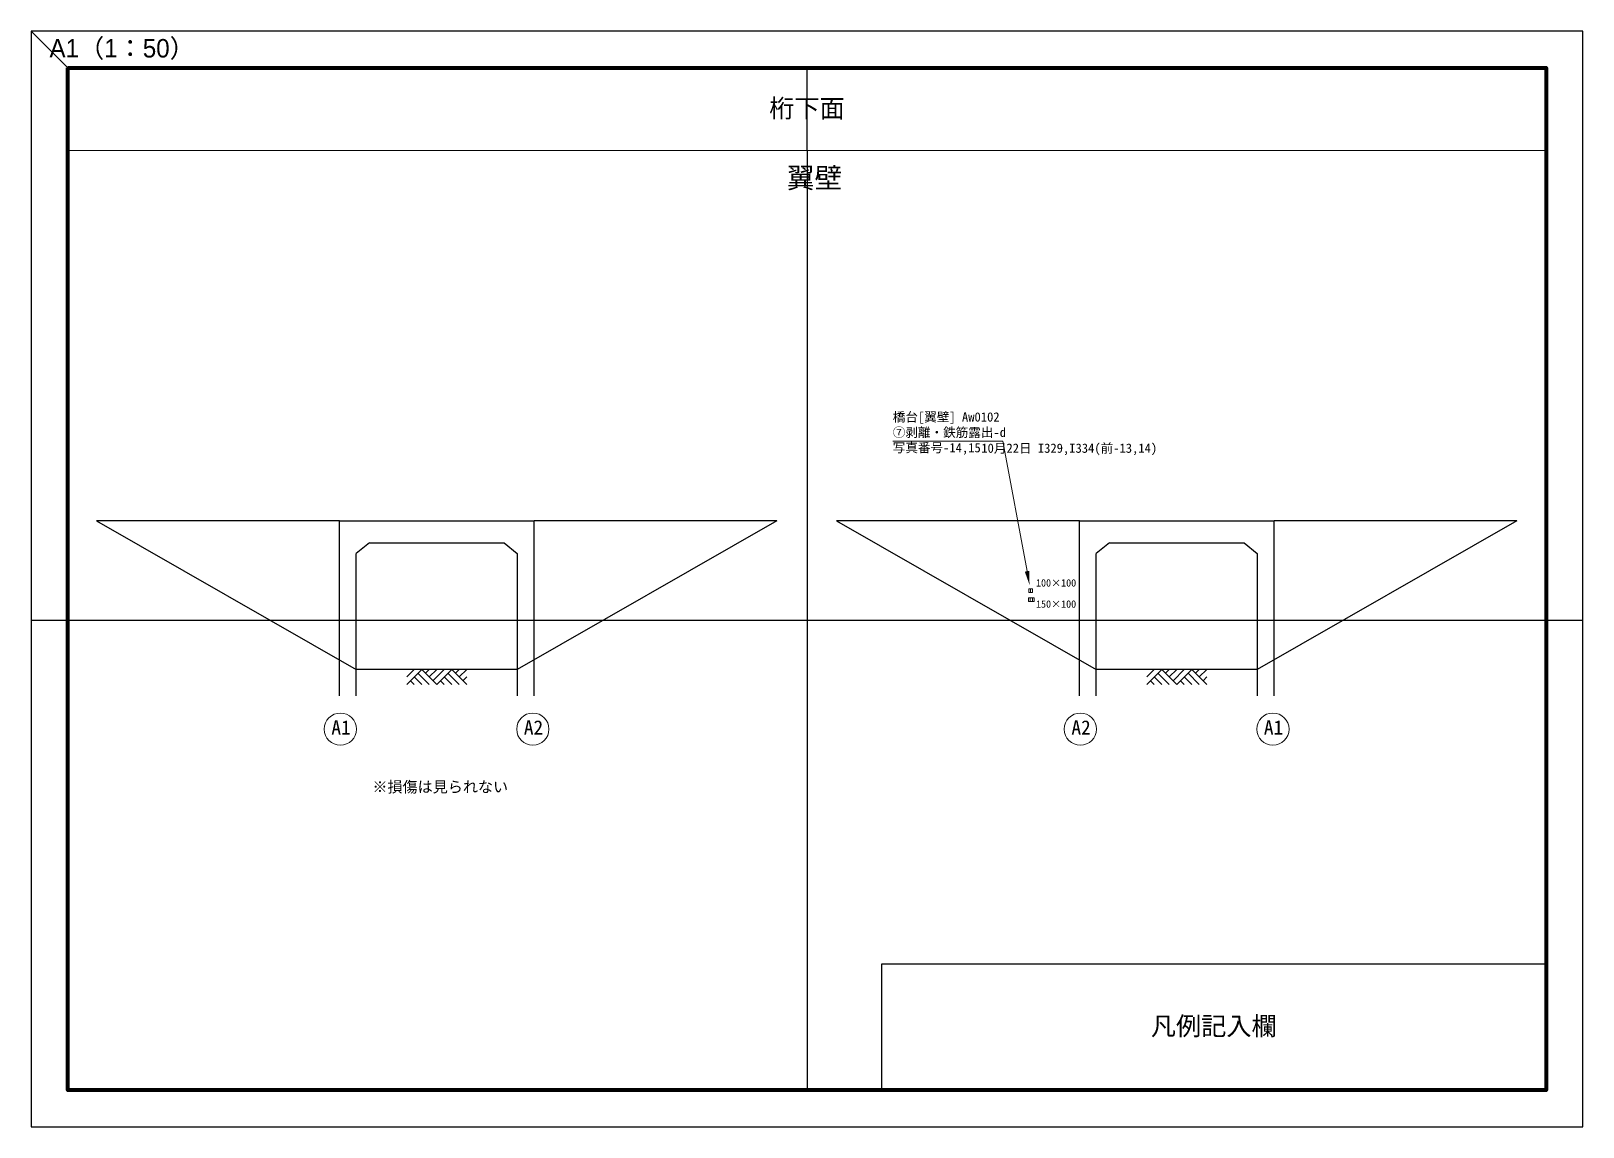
# Model space of a CAD drawing. Header units: millimetres. Extents: x 1462737 to 1504787, y 157083 to 250313.
# Drawn here: x 1462737 to 1504787, y 186783 to 216483 of the extents above; entities that cross this region are included whole.
import ezdxf
from ezdxf import colors
from ezdxf.entities.mleader import LeaderData, LeaderLine
from ezdxf.enums import TextEntityAlignment as Align
from ezdxf.math import Vec2, Vec3

# ---------------------------------------------------------------- set-up
doc = ezdxf.new("R2010")
doc.units = ezdxf.units.MM
doc.layers.get('Defpoints').update_dxf_attribs({"color": 4})
for name, color, linetype, lineweight in [('D-DCR-HCH1', 9, 'Continuous', 13), ('D-MTR-FRAM', 7, 'Continuous', 13), ('D-STR', 1, 'Continuous', 25), ('D-STR-DIM', 7, 'Continuous', 13), ('D-STR-HTXT', 7, 'Continuous', 13), ('D-STR-TXT', 7, 'Continuous', 13), ('D-TTL', 2, 'Continuous', 140)]:
    doc.layers.add(name, color=color, linetype=linetype, lineweight=lineweight)
doc.layers.add('ﾀｲﾄﾙ', color=7, linetype='Continuous')
doc.styles.add('MS ゴシック', font='MS Gothic.ttf')
doc.styles.add('MSゴシック', font='MS Gothic.ttf')
doc.styles.get("Standard").update_dxf_attribs({"font": 'arial.ttf'})
doc.styles.add('YOKO_GOTHIC', font='MS Gothic.ttf')

msp = doc.modelspace()

# ---------------------------------------------------------------- texts
at = {"layer": 'D-STR-HTXT', "color": 1, "insert": (1486086, 205001), "char_height": 250, "attachment_point": 7, "style": 'MSゴシック'}
msp.add_mtext_dynamic_manual_height_columns('橋台[翼壁] Aw0102\\P⑦剥離・鉄筋露出-d\\P写真番号-14,15', width=4536.57, gutter_width=25, heights=[0], dxfattribs=at)
at = {"layer": 'D-STR-HTXT', "insert": (1471986, 196150), "char_height": 299.6, "attachment_point": 1, "style": 'YOKO_GOTHIC'}
msp.add_mtext('\\A1;※損傷は見られない', dxfattribs=at)
at = {"layer": 'D-STR-TXT', "insert": (1483762, 214362), "char_height": 500, "attachment_point": 5, "style": 'MS ゴシック'}
msp.add_mtext('{\\fMS PGothic|b0|i0|c128|p50;桁下面}', dxfattribs=at)
at = {"layer": 'D-STR-TXT', "color": 1, "char_height": 200, "attachment_point": 5, "style": 'MSゴシック'}
for s, insert in [('100×100', (1490511, 201526)), ('150×100', (1490511, 200953))]:
    msp.add_mtext_dynamic_manual_height_columns(s, width=4536.57, gutter_width=25, heights=[0], dxfattribs=dict(at, insert=insert))
at = {"layer": 'Defpoints', "char_height": 500}
for s, insert, attachment_point, style in [('{\\fMS PGothic|b0|i0|c128|p50;A1（1：50）}', (1463237, 215983), 4, 'MS ゴシック'), ('{\\fMS PGothic|b0|i0|c128|p50;凡例記入欄}', (1494783, 189490), 5, 'MSゴシック')]:
    msp.add_mtext(s, dxfattribs=dict(at, insert=insert, attachment_point=attachment_point, style=style))
at = {"layer": 'Defpoints', "insert": (1488485, 204987), "char_height": 250, "attachment_point": 7, "style": 'MSゴシック'}
msp.add_mtext_dynamic_manual_height_columns('10月22日 I329,I334(前-13,14)', width=4536.57, gutter_width=25, heights=[0], dxfattribs=at)
at = {"layer": 'ﾀｲﾄﾙ', "style": 'YOKO_GOTHIC'}
for s, height, p in [('翼壁', 550, (1483967, 212062)), ('A1', 385, (1471136, 197302)), ('A2', 385, (1476352, 197302)), ('A2', 385, (1491188, 197302)), ('A1', 385, (1496403, 197302))]:
    msp.add_text(s, height=height, dxfattribs=at).set_placement(p, align=Align.BOTTOM_CENTER)

# ---------------------------------------------------------------- linework, layer by layer
at = {"layer": 'D-DCR-HCH1', "color": 1}
for p, q in [((1489810, 201121), (1489810, 201021)), ((1489818, 201368), (1489818, 201268)), ((1489869, 201121), (1489869, 201021))]:
    msp.add_line(p, q, dxfattribs=at)
for points in [[(1489767, 201121), (1489917, 201121), (1489917, 201021), (1489767, 201021)], [(1489768, 201368), (1489868, 201368), (1489868, 201268), (1489768, 201268)]]:
    msp.add_lwpolyline(points, close=True, dxfattribs=at)
at = {"layer": 'D-MTR-FRAM'}
msp.add_lwpolyline([(1463737, 213241), (1463737, 187783), (1503787, 187783), (1503787, 213241)], close=True, dxfattribs=at)
at = {"layer": 'D-STR', "color": 0}
for p, q in [((1464513, 203207), (1471549, 199182)), ((1471091, 203207), (1464513, 203207)), ((1471091, 198467), (1471091, 203207)), ((1471091, 203207), (1476368, 203207)), ((1482946, 203207), (1475910, 199182)), ((1476368, 198467), (1476368, 203207)), ((1482946, 203207), (1476368, 203207)), ((1484564, 203207), (1491600, 199182)), ((1491142, 203207), (1484564, 203207)), ((1491142, 198467), (1491142, 203207)), ((1491142, 203207), (1496419, 203207)), ((1502997, 203207), (1495961, 199182)), ((1496419, 198467), (1496419, 203207)), ((1502997, 203207), (1496419, 203207)), ((1471906, 202614), (1471549, 202328)), ((1471549, 198467), (1471549, 202328)), ((1471906, 202614), (1475553, 202614)), ((1475553, 202614), (1475910, 202328)), ((1475910, 202328), (1475910, 198467)), ((1491957, 202614), (1491600, 202328)), ((1491600, 198467), (1491600, 202328)), ((1491957, 202614), (1495604, 202614)), ((1495604, 202614), (1495961, 202328)), ((1495961, 202328), (1495961, 198467)), ((1475910, 199182), (1471549, 199182)), ((1495961, 199182), (1491600, 199182))]:
    msp.add_line(p, q, dxfattribs=at)
at = {"layer": 'D-STR', "color": 0, "linetype": 'Continuous'}
for p, q in [((1473119, 199182), (1472916, 198978)), ((1473322, 199182), (1472916, 198775)), ((1473322, 198775), (1473119, 198978)), ((1473526, 198775), (1473221, 199080)), ((1473322, 199182), (1473729, 198775)), ((1473526, 199182), (1473424, 199080)), ((1473729, 199182), (1473526, 198978)), ((1473933, 199182), (1473628, 198877)), ((1474136, 199182), (1473729, 198775)), ((1474136, 198775), (1473933, 198978)), ((1474340, 198775), (1474034, 199080)), ((1474136, 199182), (1474543, 198775)), ((1474340, 199182), (1474238, 199080)), ((1474543, 199182), (1474340, 198978)), ((1474543, 198978), (1474441, 198877)), ((1493170, 199182), (1492967, 198978)), ((1493374, 199182), (1492967, 198775)), ((1493374, 198775), (1493170, 198978)), ((1493577, 198775), (1493272, 199080)), ((1493374, 199182), (1493781, 198775)), ((1493577, 199182), (1493476, 199080)), ((1493781, 199182), (1493577, 198978)), ((1493984, 199182), (1493679, 198877)), ((1494188, 199182), (1493781, 198775)), ((1494188, 198775), (1493984, 198978)), ((1494391, 198775), (1494086, 199080)), ((1494188, 199182), (1494594, 198775)), ((1494391, 199182), (1494289, 199080)), ((1494594, 199182), (1494391, 198978)), ((1494594, 198978), (1494493, 198877)), ((1473119, 198775), (1473017, 198877)), ((1473933, 198775), (1473831, 198877)), ((1493170, 198775), (1493069, 198877)), ((1493984, 198775), (1493882, 198877))]:
    msp.add_line(p, q, dxfattribs=at)
at = {"layer": 'D-STR-DIM'}
for centre in [(1471118, 197564), (1476333, 197564), (1491169, 197564), (1496385, 197564)]:
    msp.add_circle(centre, 437, dxfattribs=at)
at = {"layer": 'D-TTL', "linetype": 'Continuous'}
msp.add_lwpolyline([(1463737, 215483), (1503787, 215483), (1503787, 187783), (1463737, 187783)], close=True, dxfattribs=at)
at = {"layer": 'Defpoints'}
for p, q in [((1462737, 216483), (1463737, 215483)), ((1483762, 213241), (1483762, 215483))]:
    msp.add_line(p, q, dxfattribs=at)
at = {"layer": 'Defpoints', "linetype": 'Continuous'}
for p, q in [((1483762, 213241), (1483762, 187783)), ((1483762, 200512), (1462737, 200512)), ((1504787, 200512), (1483762, 200512))]:
    msp.add_line(p, q, dxfattribs=at)
msp.add_lwpolyline([(1462737, 186783), (1504787, 186783), (1504787, 216483), (1462737, 216483)], close=True, dxfattribs=at)
at = {"layer": 'Defpoints'}
msp.add_lwpolyline([(1485780, 187783), (1503787, 187783), (1503787, 191198), (1485780, 191198)], close=True, dxfattribs=at)

msp.set_redraw_order([(e.dxf.handle, doc.entitydb.next_handle()) for e in msp.query("TEXT MTEXT ATTDEF DIMENSION ARC_DIMENSION")])  # texts and dimensions are drawn at this point

# ---------------------------------------------------------------- leaders
at = {"layer": 'D-STR-HTXT', "color": 1}
ml = msp.add_multileader_mtext('Standard', dxfattribs=at)
ml.set_content('')
ml.set_leader_properties(color=256, linetype='ByLayer', lineweight=13)
ml.build(insert=Vec2(0, 0))
ml.multileader.update_dxf_attribs({"text_left_attachment_type": 8, "text_right_attachment_type": 5, "dogleg_length": 5000, "arrow_head_size": 375})
ctx = ml.context
ctx.base_point, ctx.char_height, ctx.arrow_head_size, ctx.landing_gap_size, ctx.plane_origin = Vec3(1486086, 205364), 100, 375, 1, Vec3(1485009, 204075)
ctx.left_attachment, ctx.right_attachment = 8, 5
notes = []
notes.append((ctx, [(1, (1, 1, 0), (1489071, 205364), (-1, 0), 2984, [(0, [(1489792, 201474)], 0, [])])]))
ctx.mtext, ml.multileader.dxf.content_type = None, 0
for ctx, leaders in notes:
    for number, flags, end, landing, length, lines in leaders:
        leader = LeaderData()
        leader.index, (leader.has_last_leader_line, leader.has_dogleg_vector, leader.attachment_direction) = number, flags
        leader.last_leader_point, leader.dogleg_vector, leader.dogleg_length = Vec3(end), Vec3(landing), length
        for number, points, colour, breaks in lines:
            line = LeaderLine()
            line.index, line.vertices, line.color, line.breaks = number, Vec3.list(points), colors.encode_raw_color(colour), breaks
            leader.lines.append(line)
        ctx.leaders.append(leader)

doc.saveas('drawing.dxf')
